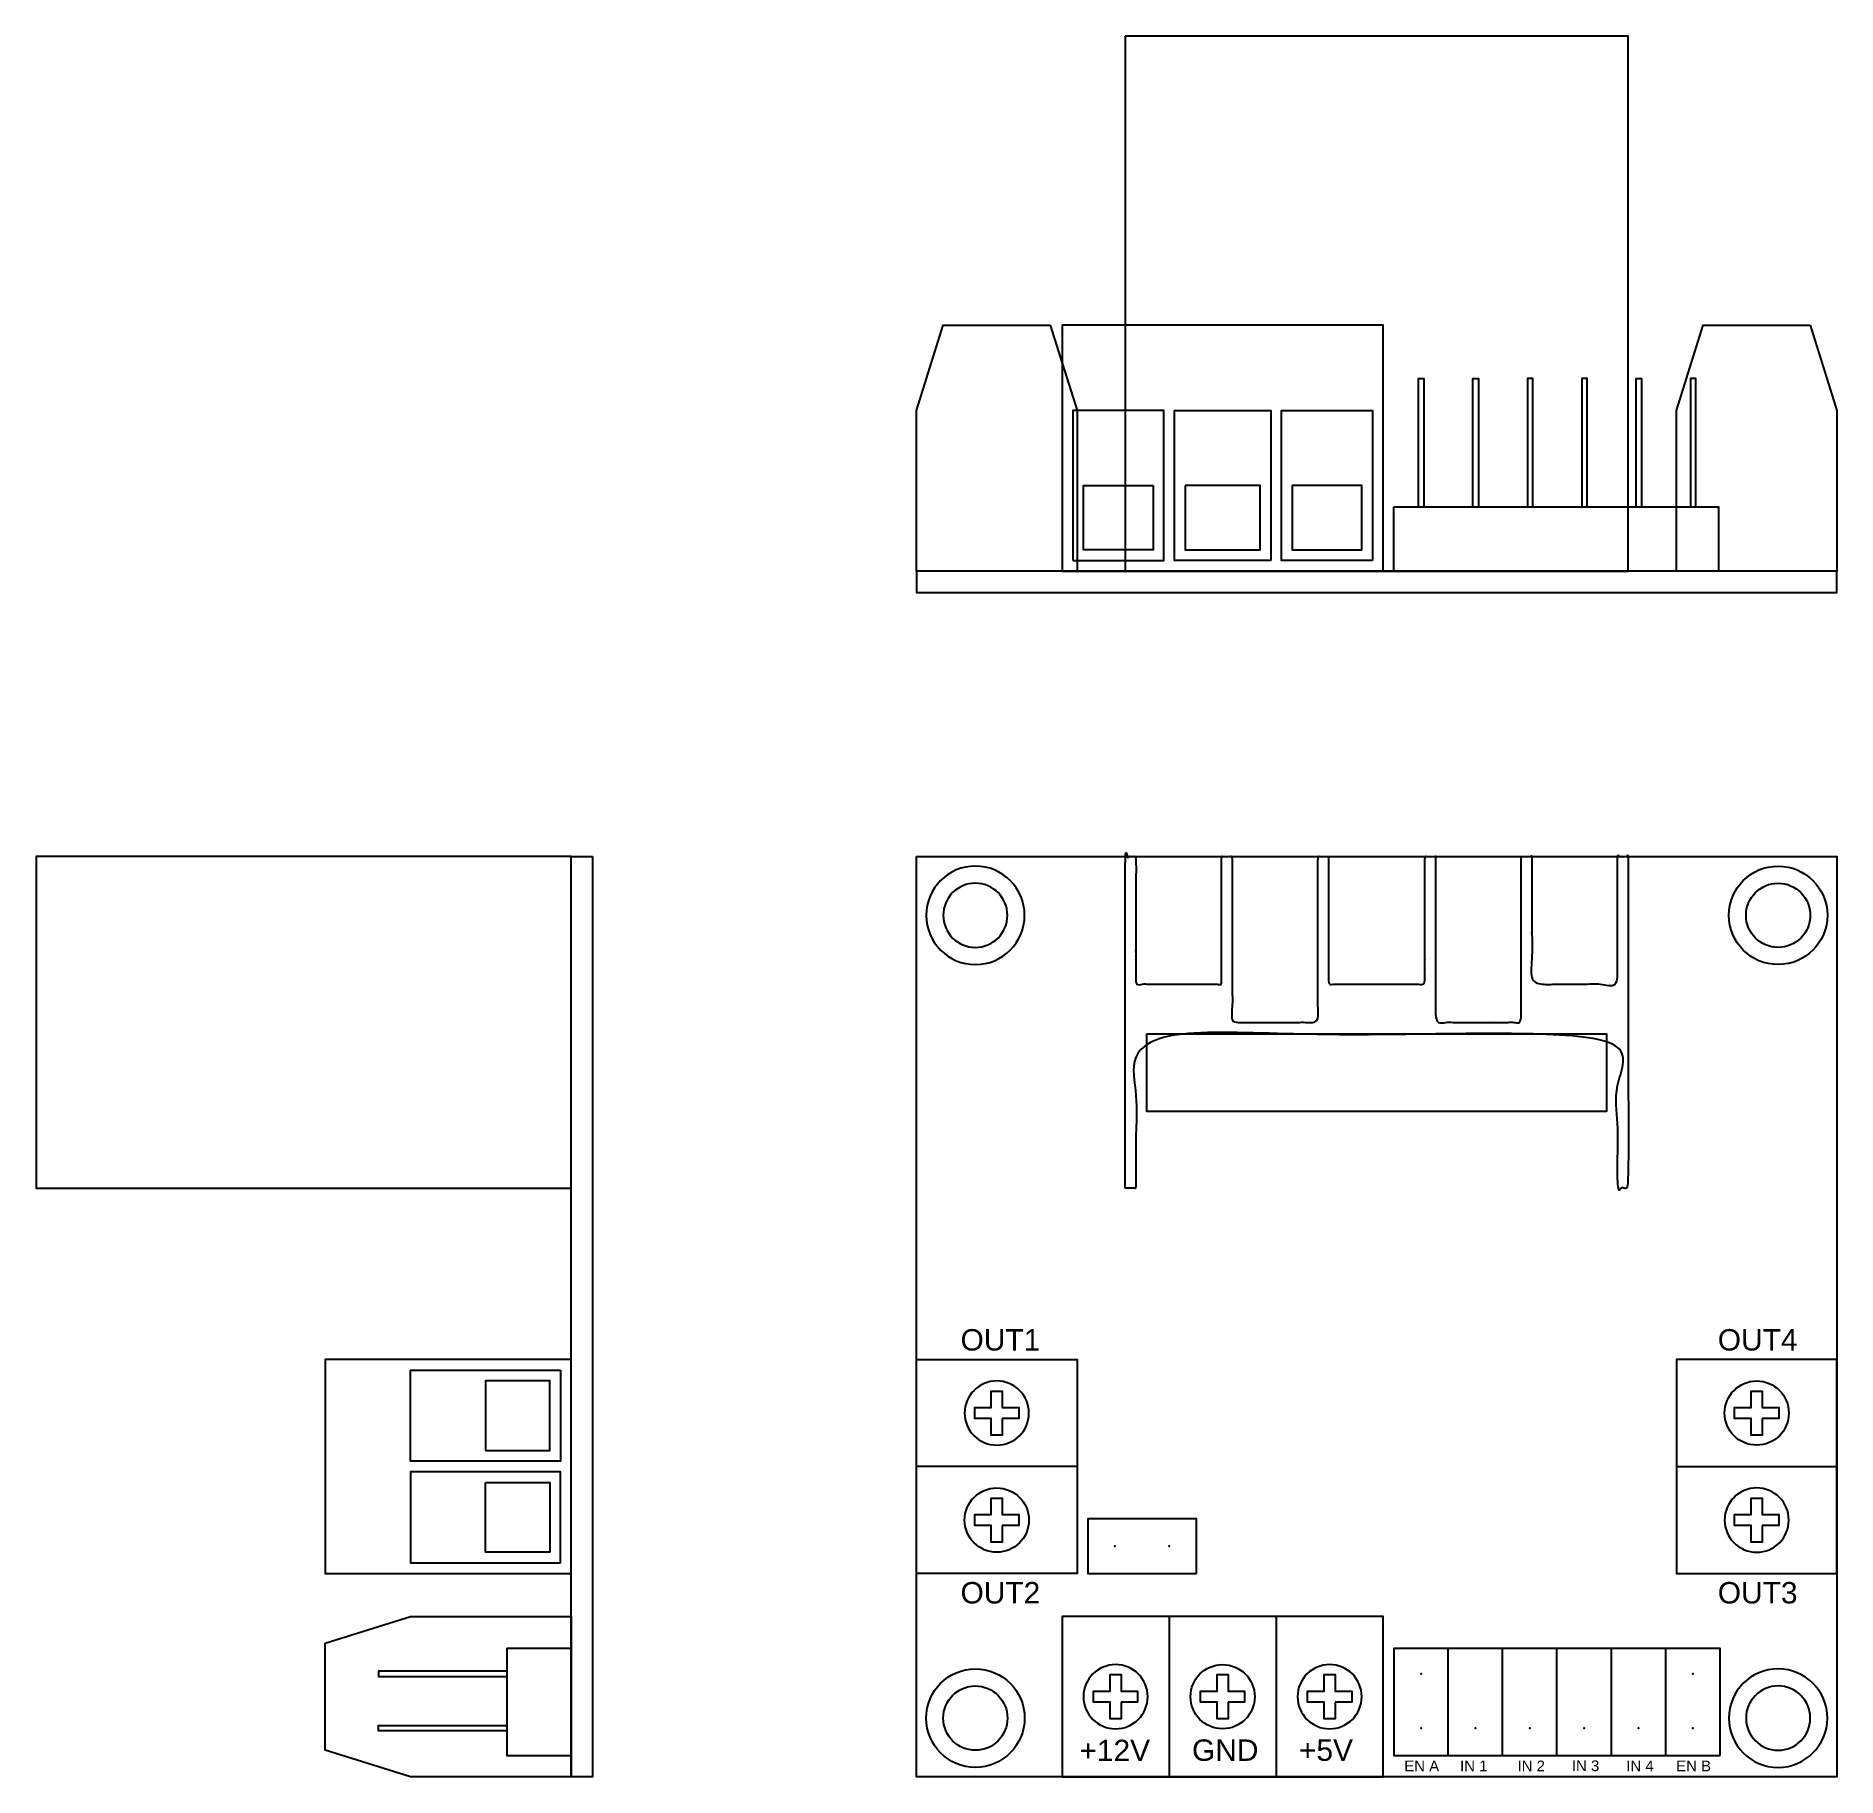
# Model space of a CAD drawing. Header units: millimetres. Extents: x -1110 to 1117, y -1011 to -125.
# Drawn here: x 271.9 to 356, y -484.8 to -403.5 of the extents above; entities that cross this region are included whole.
import ezdxf

# ---------------------------------------------------------------- set-up
doc = ezdxf.new("R2010")
doc.units = ezdxf.units.MM
doc.header["$MEASUREMENT"] = 0
doc.layers.add('Driver$L298N', color=18, linetype='Continuous', true_color=0x000000)
doc.layers.add('Driver$L298N$txt', color=7, linetype='Continuous', true_color=0xffffff)
doc.styles.add('ArialMT', font='')
doc.styles.get('ArialMT').set_extended_font_data('Arial')

msp = doc.modelspace()

# ---------------------------------------------------------------- texts
at = {"layer": 'Driver$L298N$txt', "attachment_point": 7, "style": 'ArialMT'}
for s, insert, char_height, width in [('OUT1', (315.081, -464.921), 1, 8.91304), ('OUT4', (350.456, -464.921), 1, 9.28261), ('OUT2', (315.081, -476.735), 1, 9.27174), ('OUT3', (350.456, -476.735), 1, 9.29348), ('+12V', (320.634, -484.088), 1, 8.55435), ('GND', (325.895, -484.088), 1, 8.04348), ('+5V', (330.89, -484.088), 1, 7.01087), ('EN A', (335.81, -484.562), 0.5, 4.25543), ('IN 1', (338.417, -484.562), 0.5, 3.29891), ('IN 2', (341.099, -484.562), 0.5, 3.47826), ('IN 3', (343.639, -484.562), 0.5, 3.48913), ('IN 4', (346.179, -484.562), 0.5, 3.4837), ('EN B', (348.51, -484.562), 0.5, 4.17935)]:
    msp.add_mtext(s, dxfattribs=dict(at, insert=insert, char_height=char_height, width=width))

# ---------------------------------------------------------------- linework, layer by layer
at = {"layer": 'Driver$L298N'}
for points in [[(322.774, -403.502), (322.774, -428.502), (346.274, -428.502), (346.274, -403.502)], [(319.274, -417.002), (320.524, -421.002), (320.524, -428.502), (313.024, -428.502), (313.024, -421.002), (314.274, -417.002)], [(334.824, -428.502), (334.824, -417.002), (319.824, -417.002), (319.824, -428.502)], [(354.774, -417.002), (356.024, -421.002), (356.024, -428.502), (348.524, -428.502), (348.524, -421.002), (349.774, -417.002)], [(320.324, -428.002), (324.574, -428.002), (324.574, -421.002), (320.324, -421.002)], [(329.574, -428.002), (325.074, -428.002), (325.074, -421.002), (329.574, -421.002)], [(334.324, -428.002), (330.074, -428.002), (330.074, -421.002), (334.324, -421.002)], [(324.074, -424.502), (324.074, -427.502), (320.824, -427.502), (320.824, -424.502)], [(325.574, -424.502), (325.574, -427.502), (329.074, -427.502), (329.074, -424.502)], [(330.574, -424.502), (330.574, -427.502), (333.824, -427.502), (333.824, -424.502)], [(335.324, -425.502), (350.484, -425.502), (350.484, -428.502), (335.324, -428.502)], [(313.024, -428.502), (313.024, -429.502), (356.024, -429.502), (356.024, -428.502)], [(296.893, -441.827), (271.893, -441.827), (271.893, -457.327), (296.893, -457.327)], [(297.893, -441.827), (297.893, -484.827), (296.893, -484.827), (296.893, -441.827)], [(313.024, -441.827), (356.024, -441.827), (356.024, -484.827), (313.024, -484.827)], [(323.774, -450.127), (323.774, -453.727), (345.274, -453.727), (345.274, -450.127)], [(296.893, -465.327), (285.393, -465.327), (285.393, -475.327), (296.893, -475.327)], [(296.393, -465.827), (296.393, -470.077), (289.393, -470.077), (289.393, -465.827)], [(313.024, -475.327), (313.024, -465.327), (320.524, -465.327), (320.524, -475.327)], [(356.024, -475.327), (356.024, -465.327), (348.524, -465.327), (348.524, -475.327)], [(292.893, -469.577), (295.893, -469.577), (295.893, -466.327), (292.893, -466.327)], [(317.028, -468.082), (317.028, -468.858), (316.519, -468.858), (316.519, -468.082), (315.743, -468.082), (315.743, -467.573), (316.519, -467.573), (316.519, -466.797), (317.028, -466.797), (317.028, -467.573), (317.804, -467.573), (317.804, -468.082)], [(352.528, -468.082), (352.528, -468.858), (352.019, -468.858), (352.019, -468.082), (351.243, -468.082), (351.243, -467.573), (352.019, -467.573), (352.019, -466.797), (352.528, -466.797), (352.528, -467.573), (353.304, -467.573), (353.304, -468.082)], [(296.393, -474.827), (296.393, -470.577), (289.393, -470.577), (289.393, -474.827)], [(292.893, -471.077), (295.893, -471.077), (295.893, -474.327), (292.893, -474.327)], [(317.028, -473.082), (317.028, -473.858), (316.519, -473.858), (316.519, -473.082), (315.743, -473.082), (315.743, -472.573), (316.519, -472.573), (316.519, -471.797), (317.028, -471.797), (317.028, -472.573), (317.804, -472.573), (317.804, -473.082)], [(352.528, -473.082), (352.528, -473.858), (352.019, -473.858), (352.019, -473.082), (351.243, -473.082), (351.243, -472.573), (352.019, -472.573), (352.019, -471.797), (352.528, -471.797), (352.528, -472.573), (353.304, -472.573), (353.304, -473.082)], [(326.104, -475.327), (326.104, -472.764), (321.024, -472.764), (321.024, -475.327)], [(285.393, -478.577), (289.393, -477.327), (296.893, -477.327), (296.893, -484.827), (289.393, -484.827), (285.393, -483.577)], [(319.824, -484.827), (334.824, -484.827), (334.824, -477.327), (319.824, -477.327)], [(296.893, -478.827), (293.893, -478.827), (293.893, -483.827), (296.893, -483.827)], [(350.564, -483.827), (350.564, -478.827), (335.324, -478.827), (335.324, -483.827)], [(322.578, -481.332), (322.578, -482.108), (322.069, -482.108), (322.069, -481.332), (321.293, -481.332), (321.293, -480.823), (322.069, -480.823), (322.069, -480.047), (322.578, -480.047), (322.578, -480.823), (323.354, -480.823), (323.354, -481.332)], [(327.578, -481.332), (327.578, -482.108), (327.069, -482.108), (327.069, -481.332), (326.293, -481.332), (326.293, -480.823), (327.069, -480.823), (327.069, -480.047), (327.578, -480.047), (327.578, -480.823), (328.354, -480.823), (328.354, -481.332)], [(332.578, -481.332), (332.578, -482.108), (332.069, -482.108), (332.069, -481.332), (331.293, -481.332), (331.293, -480.823), (332.069, -480.823), (332.069, -480.047), (332.578, -480.047), (332.578, -480.823), (333.354, -480.823), (333.354, -481.332)]]:
    msp.add_lwpolyline(points, close=True, dxfattribs=at)
for points in [[(336.48, -425.502), (336.48, -419.502), (336.73, -419.502), (336.73, -425.502)], [(339.02, -425.502), (339.02, -419.502), (339.27, -419.502), (339.27, -425.502)], [(341.81, -425.502), (341.81, -419.502), (341.56, -419.502), (341.56, -425.502)], [(344.35, -425.502), (344.35, -419.502), (344.1, -419.502), (344.1, -425.502)], [(346.64, -425.502), (346.64, -419.502), (346.89, -419.502), (346.89, -425.502)], [(349.43, -425.502), (349.43, -419.502), (349.18, -419.502), (349.18, -425.502)], [(320.524, -470.327), (313.024, -470.327)], [(348.524, -470.327), (356.024, -470.327)], [(324.824, -477.327), (324.824, -484.827)], [(329.824, -477.327), (329.824, -484.827)], [(337.864, -483.827), (337.864, -478.827)], [(340.404, -483.827), (340.404, -478.827)], [(342.944, -483.827), (342.944, -478.827)], [(345.484, -483.827), (345.484, -478.827)], [(348.024, -483.827), (348.024, -478.827)], [(293.893, -479.88), (287.893, -479.88), (287.893, -480.13), (293.893, -480.13)], [(293.893, -482.67), (287.893, -482.67), (287.893, -482.42), (293.893, -482.42)]]:
    msp.add_lwpolyline(points, dxfattribs=at)
at = {"layer": 'Driver$L298N', "extrusion": (0, 0, -1)}
for centre, radius in [((-315.774, -444.577), 2.3), ((-315.774, -444.577), 1.5), ((-316.774, -467.827), 1.5), ((-352.274, -472.827), 1.5), ((-322.324, -481.077), 1.5), ((-332.324, -481.077), 1.5), ((-353.274, -482.077), 2.3), ((-353.274, -482.077), 1.5)]:
    msp.add_circle(centre, radius, dxfattribs=at)
at = {"layer": 'Driver$L298N'}
for centre, radius in [((353.274, -444.577), 2.3), ((353.274, -444.577), 1.5), ((352.274, -467.827), 1.5), ((316.774, -472.827), 1.5), ((315.774, -482.077), 2.3), ((327.324, -481.077), 1.5), ((315.774, -482.077), 1.5)]:
    msp.add_circle(centre, radius, dxfattribs=at)
msp.add_open_spline([(322.774, -457.327), (323.024, -457.327), (323.274, -457.327), (323.274, -453.727), (323.274, -450.127), (334.524, -450.127), (345.774, -450.127), (345.774, -453.727), (345.774, -457.327), (346.024, -457.327), (346.274, -457.327), (346.274, -449.577), (346.274, -441.827), (346.024, -441.827), (345.774, -441.827), (345.774, -444.809), (345.774, -447.791), (343.774, -447.791), (341.774, -447.791), (341.774, -444.809), (341.774, -441.827), (341.524, -441.827), (341.274, -441.827), (341.274, -445.702), (341.274, -449.577), (339.274, -449.577), (337.274, -449.577), (337.274, -445.702), (337.274, -441.827), (337.024, -441.827), (336.774, -441.827), (336.774, -444.809), (336.774, -447.791), (334.524, -447.791), (332.274, -447.791), (332.274, -444.809), (332.274, -441.827), (332.024, -441.827), (331.774, -441.827), (331.774, -445.702), (331.774, -449.577), (329.774, -449.577), (327.774, -449.577), (327.774, -445.702), (327.774, -441.827), (327.524, -441.827), (327.274, -441.827), (327.274, -444.809), (327.274, -447.791), (325.274, -447.791), (323.274, -447.791), (323.274, -444.809), (323.274, -441.827), (323.024, -441.827), (322.774, -441.827), (322.774, -449.577), (322.774, -457.327)], degree=2, knots=[0, 0, 0, 1, 1, 2, 2, 3, 3, 4, 4, 5, 5, 6, 6, 7, 7, 8, 8, 9, 9, 10, 10, 11, 11, 12, 12, 13, 13, 14, 14, 15, 15, 16, 16, 17, 17, 18, 18, 19, 19, 20, 20, 21, 21, 22, 22, 23, 23, 24, 24, 25, 25, 26, 26, 27, 27, 28, 28, 28], dxfattribs=at)
for p in [(322.294, -474.045), (324.834, -474.045), (336.594, -480.005), (349.294, -480.005), (336.594, -482.545), (339.134, -482.545), (341.674, -482.545), (344.214, -482.545), (346.754, -482.545), (349.294, -482.545)]:
    msp.add_point(p, dxfattribs=at)

msp.set_redraw_order([(e.dxf.handle, doc.entitydb.next_handle()) for e in msp.query("TEXT MTEXT ATTDEF DIMENSION ARC_DIMENSION")])  # texts and dimensions are drawn at this point

doc.saveas('drawing.dxf')
